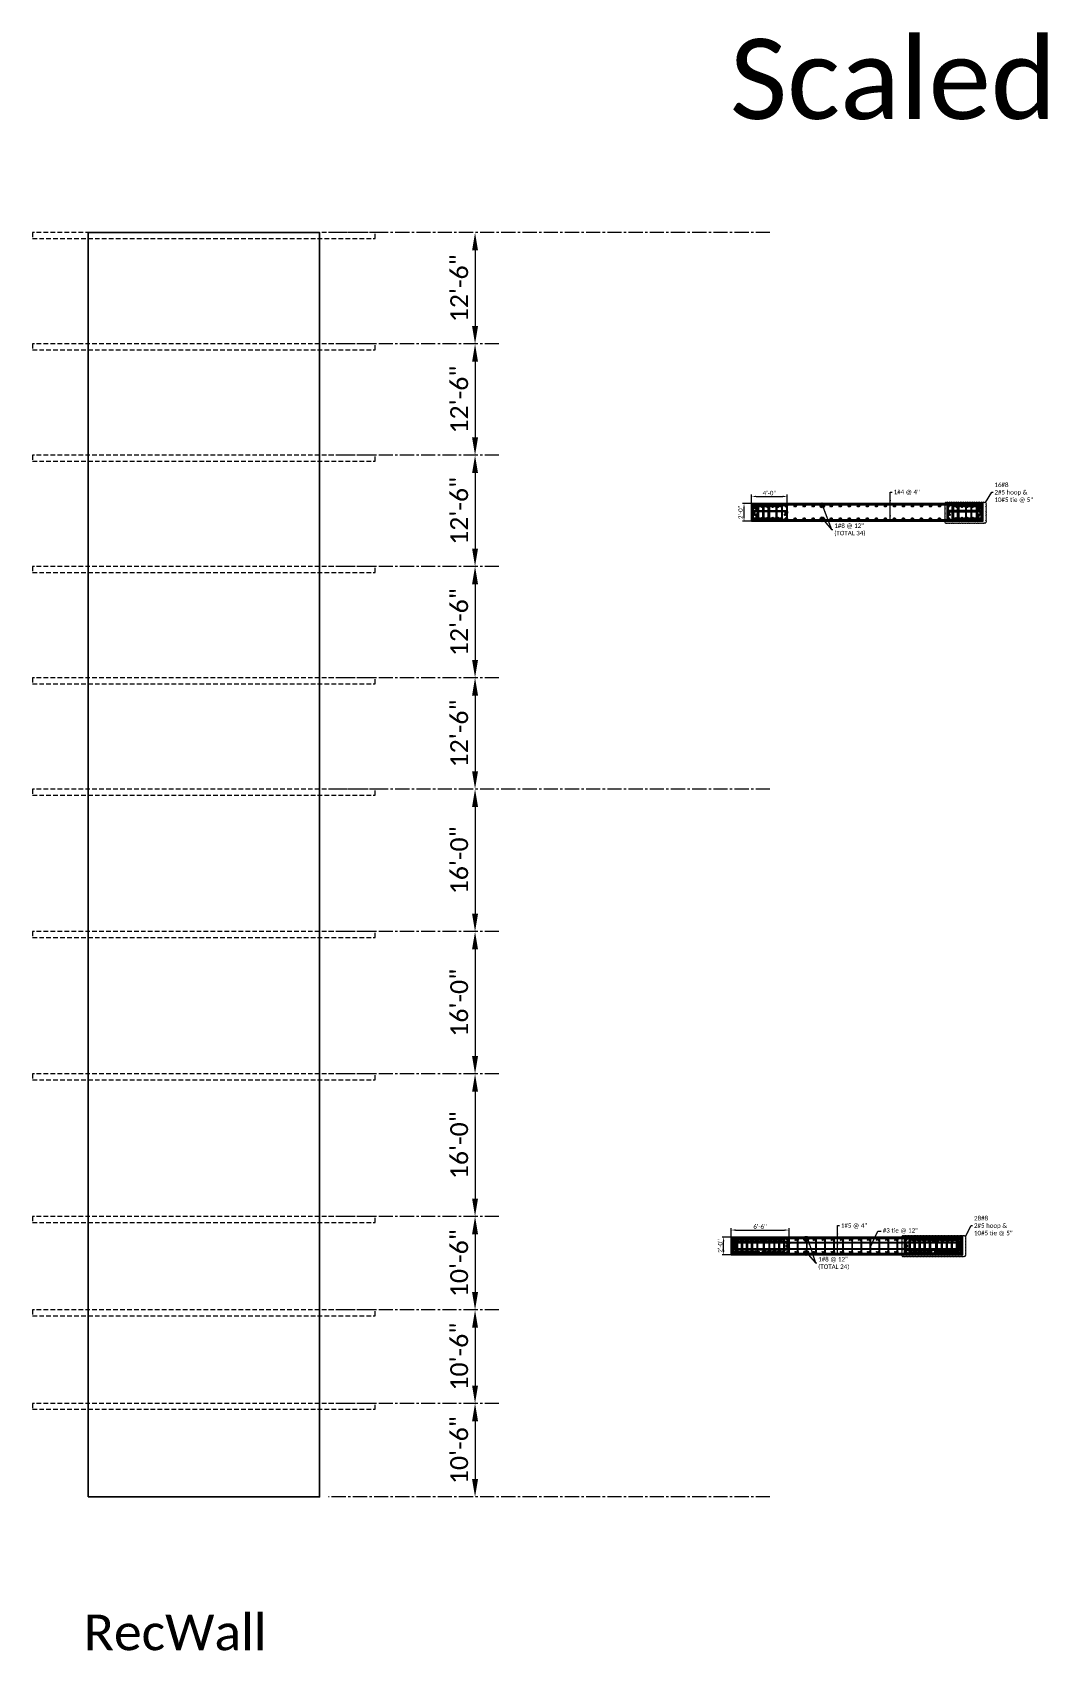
# Model space of a CAD drawing. Header units: inches. Extents: x -30573 to 11520, y -22457 to 4202.
# Drawn here: x -2805 to -1437, y -3010 to -828 of the extents above; entities that cross this region are included whole.
import ezdxf

# ---------------------------------------------------------------- set-up
doc = ezdxf.new("R2010")
doc.units = ezdxf.units.IN
doc.header["$PDMODE"] = 35
doc.linetypes.add('CENTER2', pattern=[28.575, 19.05, -3.175, 3.175, -3.175])
doc.linetypes.add('HIDDEN2', pattern=[0.1875, 0.125, -0.0625])
doc.layers.get('Defpoints').update_dxf_attribs({"lineweight": 70})
for name, color, linetype, lineweight in [('ACERO1', 6, 'Continuous', 50), ('ACERO2', 5, 'Continuous', 30), ('ACERO3', 4, 'Continuous', 25), ('CONCRETO3', 4, 'Continuous', 25), ('CONCRETO7', 8, 'Continuous', 9), ('Ejes', 8, 'CENTER2', 9), ('PROY', 8, 'HIDDEN2', 9), ('TEXTO', 1, 'Continuous', 13)]:
    doc.layers.add(name, color=color, linetype=linetype, lineweight=lineweight)
doc.styles.add('A3_32', font='calibri.ttf', dxfattribs={"height": 6})
doc.styles.add('CopyA1_16', font='calibri.ttf', dxfattribs={"height": 24})
doc.dimstyles.new('Copy-PONDERA1_16', dxfattribs={"dimscale": 0, "dimtxt": 24, "dimasz": 24, "dimexe": 1.25, "dimexo": 0.625, "dimgap": 9, "dimtad": 1, "dimdec": 1, "dimrnd": 0.5, "dimzin": 1, "dimdsep": 46, "dimlunit": 4, "dimtxsty": 'CopyA1_16', "dimcen": 0.5, "dimse1": 1, "dimse2": 1, "dimclrd": 256, "dimclrt": 256, "dimadec": 1, "dimazin": 0, "dimtfac": 1, "dimtdec": 1, "dimtmove": 0, "dimatfit": 3, "dimfxl": 1, "dimfrac": 2, "dimlwd": 13, "dimarcsym": 0})
doc.dimstyles.new('PONDERA3_32', dxfattribs={"dimscale": 0, "dimtxt": 6, "dimasz": 6, "dimexe": 1.25, "dimexo": 0.625, "dimgap": 1.5, "dimtad": 1, "dimdec": 1, "dimrnd": 0.5, "dimzin": 1, "dimdsep": 46, "dimlunit": 4, "dimtxsty": 'A3_32', "dimcen": 0.5, "dimse1": 1, "dimse2": 1, "dimclrd": 256, "dimclrt": 256, "dimadec": 1, "dimazin": 0, "dimtfac": 1, "dimtdec": 1, "dimtmove": 0, "dimatfit": 3, "dimfxl": 1, "dimfrac": 2, "dimlwd": 13, "dimarcsym": 0})

msp = doc.modelspace()

# ---------------------------------------------------------------- texts
at = {"layer": 'TEXTO', "attachment_point": 4}
for s, insert, char_height, style in [('Scaled', (-1865.188, -891.979), 108, 'CopyA1_16'), ('\\A1;16#8\\P2#5 hoop &\\P10#5 tie @ 5"', (-1508.65, -1448.933), 6, 'A3_32'), ('\\A1;1#4 @ 4"', (-1644.496, -1448.547), 6, 'A3_32'), ('\\A1;1#8 @ 12"\\P(TOTAL 34)', (-1724.449, -1499.035), 6, 'A3_32'), ('\\A1;1#5 @ 4"', (-1715.54, -2437.327), 6, 'A3_32'), ('\\A1;#3 tie @ 12"', (-1659.072, -2443.791), 6, 'A3_32'), ('\\A1;28#8\\P2#5 hoop &\\P10#5 tie @ 5"', (-1536.195, -2437.364), 6, 'A3_32'), ('\\A1;1#8 @ 12"\\P(TOTAL 24)', (-1746.178, -2487.815), 6, 'A3_32'), ('RecWall', (-2735.611, -2985.411), 48, 'CopyA1_16')]:
    msp.add_mtext(s, dxfattribs=dict(at, insert=insert, char_height=char_height, style=style))

# ---------------------------------------------------------------- blocks, each defined once
blk = doc.blocks.new('*D142')
at = {"layer": 'Defpoints', "color": 0, "transparency": 16777216}
for p in [(-2208.5, -2676.4), (-2208.5, -2802.4), (-2208.5, -2802.4)]:
    blk.add_point(p, dxfattribs=at)
at = {"layer": 'TEXTO', "lineweight": 13, "transparency": 16777216}
blk.add_line((-2208.5, -2700.4), (-2208.5, -2778.4), dxfattribs=at)
at = {"layer": 'TEXTO', "transparency": 16777216}
for points in [[(-2212.5, -2700.4), (-2204.5, -2700.4), (-2208.5, -2676.4)], [(-2212.5, -2778.4), (-2204.5, -2778.4), (-2208.5, -2802.4)]]:
    blk.add_solid(points, dxfattribs=at)
at = {"layer": 'TEXTO', "transparency": 16777216, "insert": (-2229.8, -2739.4), "char_height": 24, "attachment_point": 5, "rotation": 90, "style": 'CopyA1_16'}
blk.add_mtext('10\'-6"', dxfattribs=at)
blk = doc.blocks.new('*D143')
at = {"layer": 'Defpoints', "color": 0, "transparency": 16777216}
for p in [(-2208.5, -2550.4), (-2208.5, -2676.4), (-2208.5, -2676.4)]:
    blk.add_point(p, dxfattribs=at)
at = {"layer": 'TEXTO', "lineweight": 13, "transparency": 16777216}
blk.add_line((-2208.5, -2574.4), (-2208.5, -2652.4), dxfattribs=at)
at = {"layer": 'TEXTO', "transparency": 16777216}
for points in [[(-2212.5, -2574.4), (-2204.5, -2574.4), (-2208.5, -2550.4)], [(-2212.5, -2652.4), (-2204.5, -2652.4), (-2208.5, -2676.4)]]:
    blk.add_solid(points, dxfattribs=at)
at = {"layer": 'TEXTO', "transparency": 16777216, "insert": (-2229.8, -2613.4), "char_height": 24, "attachment_point": 5, "rotation": 90, "style": 'CopyA1_16'}
blk.add_mtext('10\'-6"', dxfattribs=at)
blk = doc.blocks.new('*D144')
at = {"layer": 'Defpoints', "color": 0, "transparency": 16777216}
for p in [(-2208.5, -2424.4), (-2208.5, -2550.4), (-2208.5, -2550.4)]:
    blk.add_point(p, dxfattribs=at)
at = {"layer": 'TEXTO', "lineweight": 13, "transparency": 16777216}
blk.add_line((-2208.5, -2448.4), (-2208.5, -2526.4), dxfattribs=at)
at = {"layer": 'TEXTO', "transparency": 16777216}
for points in [[(-2212.5, -2448.4), (-2204.5, -2448.4), (-2208.5, -2424.4)], [(-2212.5, -2526.4), (-2204.5, -2526.4), (-2208.5, -2550.4)]]:
    blk.add_solid(points, dxfattribs=at)
at = {"layer": 'TEXTO', "transparency": 16777216, "insert": (-2229.8, -2487.4), "char_height": 24, "attachment_point": 5, "rotation": 90, "style": 'CopyA1_16'}
blk.add_mtext('10\'-6"', dxfattribs=at)
blk = doc.blocks.new('*D145')
at = {"layer": 'Defpoints', "color": 0, "transparency": 16777216}
for p in [(-2208.5, -2232.4), (-2208.5, -2424.4), (-2208.5, -2424.4)]:
    blk.add_point(p, dxfattribs=at)
at = {"layer": 'TEXTO', "lineweight": 13, "transparency": 16777216}
blk.add_line((-2208.5, -2256.4), (-2208.5, -2400.4), dxfattribs=at)
at = {"layer": 'TEXTO', "transparency": 16777216}
for points in [[(-2212.5, -2256.4), (-2204.5, -2256.4), (-2208.5, -2232.4)], [(-2212.5, -2400.4), (-2204.5, -2400.4), (-2208.5, -2424.4)]]:
    blk.add_solid(points, dxfattribs=at)
at = {"layer": 'TEXTO', "transparency": 16777216, "insert": (-2229.8, -2328.4), "char_height": 24, "attachment_point": 5, "rotation": 90, "style": 'CopyA1_16'}
blk.add_mtext('16\'-0"', dxfattribs=at)
blk = doc.blocks.new('*D146')
at = {"layer": 'Defpoints', "color": 0, "transparency": 16777216}
for p in [(-2208.5, -2040.4), (-2208.5, -2232.4), (-2208.5, -2232.4)]:
    blk.add_point(p, dxfattribs=at)
at = {"layer": 'TEXTO', "lineweight": 13, "transparency": 16777216}
blk.add_line((-2208.5, -2064.4), (-2208.5, -2208.4), dxfattribs=at)
at = {"layer": 'TEXTO', "transparency": 16777216}
for points in [[(-2212.5, -2064.4), (-2204.5, -2064.4), (-2208.5, -2040.4)], [(-2212.5, -2208.4), (-2204.5, -2208.4), (-2208.5, -2232.4)]]:
    blk.add_solid(points, dxfattribs=at)
at = {"layer": 'TEXTO', "transparency": 16777216, "insert": (-2229.8, -2136.4), "char_height": 24, "attachment_point": 5, "rotation": 90, "style": 'CopyA1_16'}
blk.add_mtext('16\'-0"', dxfattribs=at)
blk = doc.blocks.new('*D147')
at = {"layer": 'Defpoints', "color": 0, "transparency": 16777216}
for p in [(-2208.5, -1848.4), (-2208.5, -2040.4), (-2208.5, -2040.4)]:
    blk.add_point(p, dxfattribs=at)
at = {"layer": 'TEXTO', "lineweight": 13, "transparency": 16777216}
blk.add_line((-2208.5, -1872.4), (-2208.5, -2016.4), dxfattribs=at)
at = {"layer": 'TEXTO', "transparency": 16777216}
for points in [[(-2212.5, -1872.4), (-2204.5, -1872.4), (-2208.5, -1848.4)], [(-2212.5, -2016.4), (-2204.5, -2016.4), (-2208.5, -2040.4)]]:
    blk.add_solid(points, dxfattribs=at)
at = {"layer": 'TEXTO', "transparency": 16777216, "insert": (-2229.8, -1944.4), "char_height": 24, "attachment_point": 5, "rotation": 90, "style": 'CopyA1_16'}
blk.add_mtext('16\'-0"', dxfattribs=at)
blk = doc.blocks.new('*D148')
at = {"layer": 'Defpoints', "color": 0, "transparency": 16777216}
for p in [(-2208.5, -1698.4), (-2208.5, -1848.4), (-2208.5, -1848.4)]:
    blk.add_point(p, dxfattribs=at)
at = {"layer": 'TEXTO', "lineweight": 13, "transparency": 16777216}
blk.add_line((-2208.5, -1722.4), (-2208.5, -1824.4), dxfattribs=at)
at = {"layer": 'TEXTO', "transparency": 16777216}
for points in [[(-2212.5, -1722.4), (-2204.5, -1722.4), (-2208.5, -1698.4)], [(-2212.5, -1824.4), (-2204.5, -1824.4), (-2208.5, -1848.4)]]:
    blk.add_solid(points, dxfattribs=at)
at = {"layer": 'TEXTO', "transparency": 16777216, "insert": (-2229.8, -1773.4), "char_height": 24, "attachment_point": 5, "rotation": 90, "style": 'CopyA1_16'}
blk.add_mtext('12\'-6"', dxfattribs=at)
blk = doc.blocks.new('*D149')
at = {"layer": 'Defpoints', "color": 0, "transparency": 16777216}
for p in [(-2208.5, -1548.4), (-2208.5, -1698.4), (-2208.5, -1698.4)]:
    blk.add_point(p, dxfattribs=at)
at = {"layer": 'TEXTO', "lineweight": 13, "transparency": 16777216}
blk.add_line((-2208.5, -1572.4), (-2208.5, -1674.4), dxfattribs=at)
at = {"layer": 'TEXTO', "transparency": 16777216}
for points in [[(-2212.5, -1572.4), (-2204.5, -1572.4), (-2208.5, -1548.4)], [(-2212.5, -1674.4), (-2204.5, -1674.4), (-2208.5, -1698.4)]]:
    blk.add_solid(points, dxfattribs=at)
at = {"layer": 'TEXTO', "transparency": 16777216, "insert": (-2229.8, -1623.4), "char_height": 24, "attachment_point": 5, "rotation": 90, "style": 'CopyA1_16'}
blk.add_mtext('12\'-6"', dxfattribs=at)
blk = doc.blocks.new('*D150')
at = {"layer": 'Defpoints', "color": 0, "transparency": 16777216}
for p in [(-2208.5, -1398.4), (-2208.5, -1548.4), (-2208.5, -1548.4)]:
    blk.add_point(p, dxfattribs=at)
at = {"layer": 'TEXTO', "lineweight": 13, "transparency": 16777216}
blk.add_line((-2208.5, -1422.4), (-2208.5, -1524.4), dxfattribs=at)
at = {"layer": 'TEXTO', "transparency": 16777216}
for points in [[(-2212.5, -1422.4), (-2204.5, -1422.4), (-2208.5, -1398.4)], [(-2212.5, -1524.4), (-2204.5, -1524.4), (-2208.5, -1548.4)]]:
    blk.add_solid(points, dxfattribs=at)
at = {"layer": 'TEXTO', "transparency": 16777216, "insert": (-2229.8, -1473.4), "char_height": 24, "attachment_point": 5, "rotation": 90, "style": 'CopyA1_16'}
blk.add_mtext('12\'-6"', dxfattribs=at)
blk = doc.blocks.new('*D151')
at = {"layer": 'Defpoints', "color": 0, "transparency": 16777216}
for p in [(-2208.5, -1248.4), (-2208.5, -1398.4), (-2208.5, -1398.4)]:
    blk.add_point(p, dxfattribs=at)
at = {"layer": 'TEXTO', "lineweight": 13, "transparency": 16777216}
blk.add_line((-2208.5, -1272.4), (-2208.5, -1374.4), dxfattribs=at)
at = {"layer": 'TEXTO', "transparency": 16777216}
for points in [[(-2212.5, -1272.4), (-2204.5, -1272.4), (-2208.5, -1248.4)], [(-2212.5, -1374.4), (-2204.5, -1374.4), (-2208.5, -1398.4)]]:
    blk.add_solid(points, dxfattribs=at)
at = {"layer": 'TEXTO', "transparency": 16777216, "insert": (-2229.8, -1323.4), "char_height": 24, "attachment_point": 5, "rotation": 90, "style": 'CopyA1_16'}
blk.add_mtext('12\'-6"', dxfattribs=at)
blk = doc.blocks.new('*D152')
at = {"layer": 'Defpoints', "color": 0, "transparency": 16777216}
for p in [(-2208.5, -1098.4), (-2208.5, -1248.4), (-2208.5, -1248.4)]:
    blk.add_point(p, dxfattribs=at)
at = {"layer": 'TEXTO', "lineweight": 13, "transparency": 16777216}
blk.add_line((-2208.5, -1122.4), (-2208.5, -1224.4), dxfattribs=at)
at = {"layer": 'TEXTO', "transparency": 16777216}
for points in [[(-2212.5, -1122.4), (-2204.5, -1122.4), (-2208.5, -1098.4)], [(-2212.5, -1224.4), (-2204.5, -1224.4), (-2208.5, -1248.4)]]:
    blk.add_solid(points, dxfattribs=at)
at = {"layer": 'TEXTO', "transparency": 16777216, "insert": (-2229.8, -1173.4), "char_height": 24, "attachment_point": 5, "rotation": 90, "style": 'CopyA1_16'}
blk.add_mtext('12\'-6"', dxfattribs=at)
blk = doc.blocks.new('#8')
at = {"layer": 'ACERO1'}
h = blk.add_hatch(dxfattribs=at)
h.set_pattern_fill('ANSI31', color=256, scale=0.05)
h.set_pattern_definition([(45, (-704.75066, 391.65375), (-0.1122532, 0.1122532), [])])
edge = h.paths.add_edge_path()
edge.add_arc((0, 0), 0.5, 0, 360)
blk.add_circle((0, 0), 0.5, dxfattribs=at)
blk = doc.blocks.new('*D181')
at = {"layer": 'Defpoints', "color": 0, "transparency": 16777216}
for p in [(-1863.5, -2442.8), (-1785.5, -2442.8), (-1785.5, -2442.8)]:
    blk.add_point(p, dxfattribs=at)
at = {"layer": 'TEXTO', "lineweight": 13, "transparency": 16777216}
blk.add_line((-1857.5, -2442.8), (-1791.5, -2442.8), dxfattribs=at)
at = {"layer": 'TEXTO', "transparency": 16777216}
for points in [[(-1857.5, -2441.8), (-1857.5, -2443.8), (-1863.5, -2442.8)], [(-1791.5, -2441.8), (-1791.5, -2443.8), (-1785.5, -2442.8)]]:
    blk.add_solid(points, dxfattribs=at)
at = {"layer": 'TEXTO', "transparency": 16777216, "insert": (-1824.5, -2438.2), "char_height": 6, "attachment_point": 5, "style": 'A3_32'}
blk.add_mtext('6\'-6"', dxfattribs=at)
blk = doc.blocks.new('*D182')
at = {"layer": 'Defpoints', "color": 0, "transparency": 16777216}
for p in [(-1873.6, -2452.2), (-1873.6, -2452.2), (-1873.6, -2476.2)]:
    blk.add_point(p, dxfattribs=at)
at = {"layer": 'TEXTO', "lineweight": 13, "transparency": 16777216}
blk.add_line((-1873.6, -2470.2), (-1873.6, -2458.2), dxfattribs=at)
at = {"layer": 'TEXTO', "transparency": 16777216}
for points in [[(-1874.6, -2458.2), (-1872.6, -2458.2), (-1873.6, -2452.2)], [(-1874.6, -2470.2), (-1872.6, -2470.2), (-1873.6, -2476.2)]]:
    blk.add_solid(points, dxfattribs=at)
at = {"layer": 'TEXTO', "transparency": 16777216, "insert": (-1878.2, -2464.2), "char_height": 6, "attachment_point": 5, "rotation": 90, "style": 'A3_32'}
blk.add_mtext('2\'-0"', dxfattribs=at)
blk = doc.blocks.new('*D1525')
at = {"layer": 'Defpoints', "color": 0, "transparency": 16777216}
for p in [(-1835.9, -1454), (-1787.9, -1454), (-1787.9, -1454)]:
    blk.add_point(p, dxfattribs=at)
at = {"layer": 'TEXTO', "lineweight": 13, "transparency": 16777216}
blk.add_line((-1829.9, -1454), (-1793.9, -1454), dxfattribs=at)
at = {"layer": 'TEXTO', "transparency": 16777216}
for points in [[(-1829.9, -1453), (-1829.9, -1455), (-1835.9, -1454)], [(-1793.9, -1453), (-1793.9, -1455), (-1787.9, -1454)]]:
    blk.add_solid(points, dxfattribs=at)
at = {"layer": 'TEXTO', "transparency": 16777216, "insert": (-1811.9, -1449.5), "char_height": 6, "attachment_point": 5, "style": 'A3_32'}
blk.add_mtext('4\'-0"', dxfattribs=at)
blk = doc.blocks.new('*D1526')
at = {"layer": 'Defpoints', "color": 0, "transparency": 16777216}
for p in [(-1846.1, -1463.4), (-1846.1, -1463.4), (-1846.1, -1487.4)]:
    blk.add_point(p, dxfattribs=at)
at = {"layer": 'TEXTO', "lineweight": 13, "transparency": 16777216}
blk.add_line((-1846.1, -1481.4), (-1846.1, -1469.4), dxfattribs=at)
at = {"layer": 'TEXTO', "transparency": 16777216}
for points in [[(-1847.1, -1469.4), (-1845.1, -1469.4), (-1846.1, -1463.4)], [(-1847.1, -1481.4), (-1845.1, -1481.4), (-1846.1, -1487.4)]]:
    blk.add_solid(points, dxfattribs=at)
at = {"layer": 'TEXTO', "transparency": 16777216, "insert": (-1850.7, -1475.4), "char_height": 6, "attachment_point": 5, "rotation": 90, "style": 'A3_32'}
blk.add_mtext('2\'-0"', dxfattribs=at)

# ---------------------------------------------------------------- dimensions: what is measured, and where the dimension line sits
at = {"layer": 'TEXTO'}
for p1, p2, dimstyle, picture, middle in [((-2208.525, -1098.441), (-2208.525, -1248.441), 'Copy-PONDERA1_16', '*D152', (-2229.82, -1173.441)), ((-2208.525, -1248.441), (-2208.525, -1398.441), 'Copy-PONDERA1_16', '*D151', (-2229.82, -1323.441)), ((-2208.525, -1398.441), (-2208.525, -1548.441), 'Copy-PONDERA1_16', '*D150', (-2229.82, -1473.441)), ((-1835.926, -1454.028), (-1787.926, -1454.028), 'PONDERA3_32', '*D1525', (-1811.926, -1449.454)), ((-1846.093, -1487.443), (-1846.093, -1463.443), 'PONDERA3_32', '*D1526', (-1850.666, -1475.443)), ((-2208.525, -1548.441), (-2208.525, -1698.441), 'Copy-PONDERA1_16', '*D149', (-2229.82, -1623.441)), ((-2208.525, -1698.441), (-2208.525, -1848.441), 'Copy-PONDERA1_16', '*D148', (-2229.82, -1773.441)), ((-2208.525, -1848.441), (-2208.525, -2040.441), 'Copy-PONDERA1_16', '*D147', (-2229.82, -1944.441)), ((-2208.525, -2040.441), (-2208.525, -2232.441), 'Copy-PONDERA1_16', '*D146', (-2229.82, -2136.441)), ((-2208.525, -2232.441), (-2208.525, -2424.441), 'Copy-PONDERA1_16', '*D145', (-2229.82, -2328.441)), ((-2208.525, -2424.441), (-2208.525, -2550.441), 'Copy-PONDERA1_16', '*D144', (-2229.82, -2487.441)), ((-1863.472, -2442.808), (-1785.472, -2442.808), 'PONDERA3_32', '*D181', (-1824.472, -2438.237)), ((-1873.638, -2476.223), (-1873.638, -2452.223), 'PONDERA3_32', '*D182', (-1878.212, -2464.223)), ((-2208.525, -2550.441), (-2208.525, -2676.441), 'Copy-PONDERA1_16', '*D143', (-2229.82, -2613.441)), ((-2208.525, -2676.441), (-2208.525, -2802.441), 'Copy-PONDERA1_16', '*D142', (-2229.82, -2739.441))]:
    dim = msp.add_aligned_dim(p1=p1, p2=p2, distance=0, dimstyle=dimstyle, override={"dimscale": 1}, dxfattribs=at)
    dim.commit()
    dim.dimension.update_dxf_attribs({"geometry": picture, "text_midpoint": middle})

# ---------------------------------------------------------------- linework, layer by layer
at = {"layer": 'ACERO2'}
for points in [[(-1834.426, -1466.818), (-1834.426, -1484.068, 0.41421356), (-1832.551, -1485.943), (-1789.801, -1485.943, 0.41421356), (-1787.926, -1484.068), (-1787.926, -1466.818, 0.41421356), (-1789.801, -1464.943), (-1832.551, -1464.943, 0.66817864), (-1833.877, -1468.144), (-1831.225, -1470.795), (-1830.784, -1470.353), (-1833.435, -1467.702, -1), (-1831.667, -1465.934), (-1829.016, -1468.586), (-1828.574, -1468.144), (-1831.15, -1465.568)], [(-1832.551, -1465.568), (-1789.801, -1465.568, -0.41421356), (-1788.551, -1466.818), (-1788.551, -1484.068, -0.41421356), (-1789.801, -1485.318), (-1832.551, -1485.318, -0.41421356), (-1833.801, -1484.068), (-1833.801, -1468.219)], [(-1525.426, -1466.818), (-1525.426, -1484.068, -0.41421356), (-1527.301, -1485.943), (-1570.051, -1485.943, -0.41421356), (-1571.926, -1484.068), (-1571.926, -1466.818, -0.41421356), (-1570.051, -1464.943), (-1527.301, -1464.943, -0.66817864), (-1525.975, -1468.144), (-1528.627, -1470.795), (-1529.069, -1470.353), (-1526.417, -1467.702, 1), (-1528.185, -1465.934), (-1530.837, -1468.586), (-1531.279, -1468.144), (-1528.703, -1465.568)], [(-1527.301, -1465.568), (-1570.051, -1465.568, 0.41421356), (-1571.301, -1466.818), (-1571.301, -1484.068, 0.41421356), (-1570.051, -1485.318), (-1527.301, -1485.318, 0.41421356), (-1526.051, -1484.068), (-1526.051, -1468.219)], [(-1861.972, -2455.598), (-1861.972, -2472.848, 0.41421356), (-1860.097, -2474.723), (-1820.897, -2474.723, 0.41421356), (-1819.022, -2472.848), (-1819.022, -2455.598, 0.41421356), (-1820.897, -2453.723), (-1860.097, -2453.723, 0.66817864), (-1861.423, -2456.924), (-1858.771, -2459.576), (-1858.329, -2459.134), (-1860.981, -2456.482, -1), (-1859.213, -2454.714), (-1856.561, -2457.366), (-1856.119, -2456.924), (-1858.695, -2454.348)], [(-1860.097, -2454.348), (-1820.897, -2454.348, -0.41421356), (-1819.647, -2455.598), (-1819.647, -2472.848, -0.41421356), (-1820.897, -2474.098), (-1860.097, -2474.098, -0.41421356), (-1861.347, -2472.848), (-1861.347, -2457)], [(-1828.422, -2455.598), (-1828.422, -2472.848, 0.41421356), (-1826.547, -2474.723), (-1787.347, -2474.723, 0.41421356), (-1785.472, -2472.848), (-1785.472, -2455.598, 0.41421356), (-1787.347, -2453.723), (-1826.547, -2453.723, 0.66817864), (-1827.872, -2456.924), (-1825.221, -2459.576), (-1824.779, -2459.134), (-1827.43, -2456.482, -1), (-1825.663, -2454.714), (-1823.011, -2457.366), (-1822.569, -2456.924), (-1825.145, -2454.348)], [(-1826.547, -2454.348), (-1787.347, -2454.348, -0.41421356), (-1786.097, -2455.598), (-1786.097, -2472.848, -0.41421356), (-1787.347, -2474.098), (-1826.547, -2474.098, -0.41421356), (-1827.797, -2472.848), (-1827.797, -2457)], [(-1586.522, -2455.598), (-1586.522, -2472.848, -0.41421356), (-1588.397, -2474.723), (-1627.597, -2474.723, -0.41421356), (-1629.472, -2472.848), (-1629.472, -2455.598, -0.41421356), (-1627.597, -2453.723), (-1588.397, -2453.723, -0.66817864), (-1587.071, -2456.924), (-1589.723, -2459.576), (-1590.165, -2459.134), (-1587.513, -2456.482, 1), (-1589.281, -2454.714), (-1591.933, -2457.366), (-1592.375, -2456.924), (-1589.799, -2454.348)], [(-1588.397, -2454.348), (-1627.597, -2454.348, 0.41421356), (-1628.847, -2455.598), (-1628.847, -2472.848, 0.41421356), (-1627.597, -2474.098), (-1588.397, -2474.098, 0.41421356), (-1587.147, -2472.848), (-1587.147, -2457)], [(-1552.972, -2455.598), (-1552.972, -2472.848, -0.41421356), (-1554.847, -2474.723), (-1594.047, -2474.723, -0.41421356), (-1595.922, -2472.848), (-1595.922, -2455.598, -0.41421356), (-1594.047, -2453.723), (-1554.847, -2453.723, -0.66817864), (-1553.521, -2456.924), (-1556.173, -2459.576), (-1556.615, -2459.134), (-1553.963, -2456.482, 1), (-1555.731, -2454.714), (-1558.382, -2457.366), (-1558.824, -2456.924), (-1556.248, -2454.348)], [(-1554.847, -2454.348), (-1594.047, -2454.348, 0.41421356), (-1595.297, -2455.598), (-1595.297, -2472.848, 0.41421356), (-1594.047, -2474.098), (-1554.847, -2474.098, 0.41421356), (-1553.597, -2472.848), (-1553.597, -2457)]]:
    msp.add_lwpolyline(points, format="xyb", dxfattribs=at)
for points in [[(-1830.784, -1478.978), (-1831.225, -1479.42), (-1833.877, -1476.769, -0.66817864), (-1832.551, -1473.568), (-1789.801, -1473.568, -0.66817864), (-1788.475, -1476.769), (-1791.127, -1479.42), (-1791.569, -1478.978), (-1788.917, -1476.327, 0.66817864), (-1789.801, -1474.193), (-1832.551, -1474.193, 0.66817864), (-1833.435, -1476.327)], [(-1822.244, -1482.3), (-1821.802, -1482.742), (-1824.454, -1485.394, -0.66817864), (-1827.655, -1484.068), (-1827.655, -1466.818, -0.66817864), (-1824.454, -1465.492), (-1821.802, -1468.144), (-1822.244, -1468.586), (-1824.896, -1465.934, 0.66817864), (-1827.03, -1466.818), (-1827.03, -1484.068, 0.66817864), (-1824.896, -1484.952)], [(-1814.943, -1482.3), (-1814.501, -1482.742), (-1817.152, -1485.394, -0.66817864), (-1820.353, -1484.068), (-1820.353, -1466.818, -0.66817864), (-1817.152, -1465.492), (-1814.501, -1468.144), (-1814.943, -1468.586), (-1817.594, -1465.934, 0.66817864), (-1819.728, -1466.818), (-1819.728, -1484.068, 0.66817864), (-1817.594, -1484.952)], [(-1807.641, -1482.3), (-1807.199, -1482.742), (-1809.85, -1485.394, -0.66817864), (-1813.051, -1484.068), (-1813.051, -1466.818, -0.66817864), (-1809.85, -1465.492), (-1807.199, -1468.144), (-1807.641, -1468.586), (-1810.292, -1465.934, 0.66817864), (-1812.426, -1466.818), (-1812.426, -1484.068, 0.66817864), (-1810.292, -1484.952)], [(-1807.41, -1482.3), (-1807.852, -1482.742), (-1805.2, -1485.394, 0.66817864), (-1802, -1484.068), (-1802, -1466.818, 0.66817864), (-1805.2, -1465.492), (-1807.852, -1468.144), (-1807.41, -1468.586), (-1804.758, -1465.934, -0.66817864), (-1802.625, -1466.818), (-1802.625, -1484.068, -0.66817864), (-1804.758, -1484.952)], [(-1800.108, -1482.3), (-1800.55, -1482.742), (-1797.899, -1485.394, 0.66817864), (-1794.698, -1484.068), (-1794.698, -1466.818, 0.66817864), (-1797.899, -1465.492), (-1800.55, -1468.144), (-1800.108, -1468.586), (-1797.457, -1465.934, -0.66817864), (-1795.323, -1466.818), (-1795.323, -1484.068, -0.66817864), (-1797.457, -1484.952)], [(-1529.069, -1478.978), (-1528.627, -1479.42), (-1525.975, -1476.769, 0.66817864), (-1527.301, -1473.568), (-1570.051, -1473.568, 0.66817864), (-1571.377, -1476.769), (-1568.725, -1479.42), (-1568.284, -1478.978), (-1570.935, -1476.327, -0.66817864), (-1570.051, -1474.193), (-1527.301, -1474.193, -0.66817864), (-1526.417, -1476.327)], [(-1559.744, -1482.3), (-1559.302, -1482.742), (-1561.954, -1485.394, -0.66817864), (-1565.155, -1484.068), (-1565.155, -1466.818, -0.66817864), (-1561.954, -1465.492), (-1559.302, -1468.144), (-1559.744, -1468.586), (-1562.396, -1465.934, 0.66817864), (-1564.53, -1466.818), (-1564.53, -1484.068, 0.66817864), (-1562.396, -1484.952)], [(-1552.443, -1482.3), (-1552.001, -1482.742), (-1554.652, -1485.394, -0.66817864), (-1557.853, -1484.068), (-1557.853, -1466.818, -0.66817864), (-1554.652, -1465.492), (-1552.001, -1468.144), (-1552.443, -1468.586), (-1555.094, -1465.934, 0.66817864), (-1557.228, -1466.818), (-1557.228, -1484.068, 0.66817864), (-1555.094, -1484.952)], [(-1552.212, -1482.3), (-1552.654, -1482.742), (-1550.002, -1485.394, 0.66817864), (-1546.801, -1484.068), (-1546.801, -1466.818, 0.66817864), (-1550.002, -1465.492), (-1552.654, -1468.144), (-1552.212, -1468.586), (-1549.56, -1465.934, -0.66817864), (-1547.426, -1466.818), (-1547.426, -1484.068, -0.66817864), (-1549.56, -1484.952)], [(-1544.91, -1482.3), (-1545.352, -1482.742), (-1542.7, -1485.394, 0.66817864), (-1539.5, -1484.068), (-1539.5, -1466.818, 0.66817864), (-1542.7, -1465.492), (-1545.352, -1468.144), (-1544.91, -1468.586), (-1542.258, -1465.934, -0.66817864), (-1540.125, -1466.818), (-1540.125, -1484.068, -0.66817864), (-1542.258, -1484.952)], [(-1537.608, -1482.3), (-1538.05, -1482.742), (-1535.399, -1485.394, 0.66817864), (-1532.198, -1484.068), (-1532.198, -1466.818, 0.66817864), (-1535.399, -1465.492), (-1538.05, -1468.144), (-1537.608, -1468.586), (-1534.957, -1465.934, -0.66817864), (-1532.823, -1466.818), (-1532.823, -1484.068, -0.66817864), (-1534.957, -1484.952)], [(-1789.115, -2464.374), (-1788.673, -2464.816), (-1786.021, -2462.164, 0.66817864), (-1787.347, -2458.963), (-1860.097, -2458.963, 0.66817864), (-1861.423, -2462.164), (-1858.771, -2464.816), (-1858.329, -2464.374), (-1860.981, -2461.722, -0.66817864), (-1860.097, -2459.588), (-1787.347, -2459.588, -0.66817864), (-1786.463, -2461.722)], [(-1789.115, -2464.073), (-1788.673, -2463.631), (-1786.021, -2466.283, -0.66817864), (-1787.347, -2469.483), (-1860.097, -2469.483, -0.66817864), (-1861.423, -2466.283), (-1858.771, -2463.631), (-1858.329, -2464.073), (-1860.981, -2466.725, 0.66817864), (-1860.097, -2468.858), (-1787.347, -2468.858, 0.66817864), (-1786.463, -2466.725)], [(-1850.382, -2471.081), (-1849.94, -2471.522), (-1852.591, -2474.174, -0.66817864), (-1855.792, -2472.848), (-1855.792, -2455.598, -0.66817864), (-1852.591, -2454.272), (-1849.94, -2456.924), (-1850.382, -2457.366), (-1853.033, -2454.714, 0.66817864), (-1855.167, -2455.598), (-1855.167, -2472.848, 0.66817864), (-1853.033, -2473.732)], [(-1843.672, -2471.081), (-1843.23, -2471.522), (-1845.881, -2474.174, -0.66817864), (-1849.082, -2472.848), (-1849.082, -2455.598, -0.66817864), (-1845.881, -2454.272), (-1843.23, -2456.924), (-1843.672, -2457.366), (-1846.323, -2454.714, 0.66817864), (-1848.457, -2455.598), (-1848.457, -2472.848, 0.66817864), (-1846.323, -2473.732)], [(-1836.961, -2471.081), (-1836.52, -2471.522), (-1839.171, -2474.174, -0.66817864), (-1842.372, -2472.848), (-1842.372, -2455.598, -0.66817864), (-1839.171, -2454.272), (-1836.52, -2456.924), (-1836.961, -2457.366), (-1839.613, -2454.714, 0.66817864), (-1841.747, -2455.598), (-1841.747, -2472.848, 0.66817864), (-1839.613, -2473.732)], [(-1830.251, -2471.081), (-1829.809, -2471.522), (-1832.461, -2474.174, -0.66817864), (-1835.662, -2472.848), (-1835.662, -2455.598, -0.66817864), (-1832.461, -2454.272), (-1829.809, -2456.924), (-1830.251, -2457.366), (-1832.903, -2454.714, 0.66817864), (-1835.037, -2455.598), (-1835.037, -2472.848, 0.66817864), (-1832.903, -2473.732)], [(-1817.192, -2471.081), (-1817.634, -2471.522), (-1814.983, -2474.174, 0.66817864), (-1811.782, -2472.848), (-1811.782, -2455.598, 0.66817864), (-1814.983, -2454.272), (-1817.634, -2456.924), (-1817.192, -2457.366), (-1814.541, -2454.714, -0.66817864), (-1812.407, -2455.598), (-1812.407, -2472.848, -0.66817864), (-1814.541, -2473.732)], [(-1810.482, -2471.081), (-1810.924, -2471.522), (-1808.273, -2474.174, 0.66817864), (-1805.072, -2472.848), (-1805.072, -2455.598, 0.66817864), (-1808.273, -2454.272), (-1810.924, -2456.924), (-1810.482, -2457.366), (-1807.831, -2454.714, -0.66817864), (-1805.697, -2455.598), (-1805.697, -2472.848, -0.66817864), (-1807.831, -2473.732)], [(-1803.772, -2471.081), (-1804.214, -2471.522), (-1801.562, -2474.174, 0.66817864), (-1798.362, -2472.848), (-1798.362, -2455.598, 0.66817864), (-1801.562, -2454.272), (-1804.214, -2456.924), (-1803.772, -2457.366), (-1801.121, -2454.714, -0.66817864), (-1798.987, -2455.598), (-1798.987, -2472.848, -0.66817864), (-1801.121, -2473.732)], [(-1797.062, -2471.081), (-1797.504, -2471.522), (-1794.852, -2474.174, 0.66817864), (-1791.652, -2472.848), (-1791.652, -2455.598, 0.66817864), (-1794.852, -2454.272), (-1797.504, -2456.924), (-1797.062, -2457.366), (-1794.41, -2454.714, -0.66817864), (-1792.277, -2455.598), (-1792.277, -2472.848, -0.66817864), (-1794.41, -2473.732)], [(-1625.829, -2464.374), (-1626.271, -2464.816), (-1628.923, -2462.164, -0.66817864), (-1627.597, -2458.963), (-1554.847, -2458.963, -0.66817864), (-1553.521, -2462.164), (-1556.173, -2464.816), (-1556.615, -2464.374), (-1553.963, -2461.722, 0.66817864), (-1554.847, -2459.588), (-1627.597, -2459.588, 0.66817864), (-1628.481, -2461.722)], [(-1625.829, -2464.073), (-1626.271, -2463.631), (-1628.923, -2466.283, 0.66817864), (-1627.597, -2469.483), (-1554.847, -2469.483, 0.66817864), (-1553.521, -2466.283), (-1556.173, -2463.631), (-1556.615, -2464.073), (-1553.963, -2466.725, -0.66817864), (-1554.847, -2468.858), (-1627.597, -2468.858, -0.66817864), (-1628.481, -2466.725)], [(-1617.882, -2471.081), (-1617.44, -2471.522), (-1620.091, -2474.174, -0.66817864), (-1623.292, -2472.848), (-1623.292, -2455.598, -0.66817864), (-1620.091, -2454.272), (-1617.44, -2456.924), (-1617.882, -2457.366), (-1620.533, -2454.714, 0.66817864), (-1622.667, -2455.598), (-1622.667, -2472.848, 0.66817864), (-1620.533, -2473.732)], [(-1611.172, -2471.081), (-1610.73, -2471.522), (-1613.381, -2474.174, -0.66817864), (-1616.582, -2472.848), (-1616.582, -2455.598, -0.66817864), (-1613.381, -2454.272), (-1610.73, -2456.924), (-1611.172, -2457.366), (-1613.823, -2454.714, 0.66817864), (-1615.957, -2455.598), (-1615.957, -2472.848, 0.66817864), (-1613.823, -2473.732)], [(-1604.461, -2471.081), (-1604.02, -2471.522), (-1606.671, -2474.174, -0.66817864), (-1609.872, -2472.848), (-1609.872, -2455.598, -0.66817864), (-1606.671, -2454.272), (-1604.02, -2456.924), (-1604.461, -2457.366), (-1607.113, -2454.714, 0.66817864), (-1609.247, -2455.598), (-1609.247, -2472.848, 0.66817864), (-1607.113, -2473.732)], [(-1597.751, -2471.081), (-1597.309, -2471.522), (-1599.961, -2474.174, -0.66817864), (-1603.162, -2472.848), (-1603.162, -2455.598, -0.66817864), (-1599.961, -2454.272), (-1597.309, -2456.924), (-1597.751, -2457.366), (-1600.403, -2454.714, 0.66817864), (-1602.537, -2455.598), (-1602.537, -2472.848, 0.66817864), (-1600.403, -2473.732)], [(-1584.692, -2471.081), (-1585.134, -2471.522), (-1582.483, -2474.174, 0.66817864), (-1579.282, -2472.848), (-1579.282, -2455.598, 0.66817864), (-1582.483, -2454.272), (-1585.134, -2456.924), (-1584.692, -2457.366), (-1582.041, -2454.714, -0.66817864), (-1579.907, -2455.598), (-1579.907, -2472.848, -0.66817864), (-1582.041, -2473.732)], [(-1577.982, -2471.081), (-1578.424, -2471.522), (-1575.773, -2474.174, 0.66817864), (-1572.572, -2472.848), (-1572.572, -2455.598, 0.66817864), (-1575.773, -2454.272), (-1578.424, -2456.924), (-1577.982, -2457.366), (-1575.331, -2454.714, -0.66817864), (-1573.197, -2455.598), (-1573.197, -2472.848, -0.66817864), (-1575.331, -2473.732)], [(-1571.272, -2471.081), (-1571.714, -2471.522), (-1569.062, -2474.174, 0.66817864), (-1565.862, -2472.848), (-1565.862, -2455.598, 0.66817864), (-1569.062, -2454.272), (-1571.714, -2456.924), (-1571.272, -2457.366), (-1568.621, -2454.714, -0.66817864), (-1566.487, -2455.598), (-1566.487, -2472.848, -0.66817864), (-1568.621, -2473.732)], [(-1564.562, -2471.081), (-1565.004, -2471.522), (-1562.352, -2474.174, 0.66817864), (-1559.152, -2472.848), (-1559.152, -2455.598, 0.66817864), (-1562.352, -2454.272), (-1565.004, -2456.924), (-1564.562, -2457.366), (-1561.91, -2454.714, -0.66817864), (-1559.777, -2455.598), (-1559.777, -2472.848, -0.66817864), (-1561.91, -2473.732)]]:
    msp.add_lwpolyline(points, format="xyb", close=True, dxfattribs=at)
at = {"layer": 'ACERO3'}
for points in [[(-1829.926, -1472.943), (-1829.926, -1466.943, -0.41421356), (-1827.926, -1464.943), (-1531.926, -1464.943, -0.41421356), (-1529.926, -1466.943), (-1529.926, -1472.943), (-1530.426, -1472.943), (-1530.426, -1466.943, 0.41421356), (-1531.926, -1465.443), (-1827.926, -1465.443, 0.41421356), (-1829.426, -1466.943), (-1829.426, -1472.943)], [(-1829.926, -1477.943), (-1829.926, -1483.943, 0.41421356), (-1827.926, -1485.943), (-1531.926, -1485.943, 0.41421356), (-1529.926, -1483.943), (-1529.926, -1477.943), (-1530.426, -1477.943), (-1530.426, -1483.943, -0.41421356), (-1531.926, -1485.443), (-1827.926, -1485.443, -0.41421356), (-1829.426, -1483.943), (-1829.426, -1477.943)], [(-1857.472, -2461.723), (-1857.472, -2455.723, -0.41421356), (-1855.472, -2453.723), (-1559.472, -2453.723, -0.41421356), (-1557.472, -2455.723), (-1557.472, -2461.723), (-1557.972, -2461.723), (-1557.972, -2455.723, 0.41421356), (-1559.472, -2454.223), (-1855.472, -2454.223, 0.41421356), (-1856.972, -2455.723), (-1856.972, -2461.723)], [(-1857.472, -2467.723), (-1857.472, -2461.723, -0.41421356), (-1855.472, -2459.723), (-1559.472, -2459.723, -0.41421356), (-1557.472, -2461.723), (-1557.472, -2467.723), (-1557.972, -2467.723), (-1557.972, -2461.723, 0.41421356), (-1559.472, -2460.223), (-1855.472, -2460.223, 0.41421356), (-1856.972, -2461.723), (-1856.972, -2467.723)], [(-1857.472, -2460.723), (-1857.472, -2466.723, 0.41421356), (-1855.472, -2468.723), (-1559.472, -2468.723, 0.41421356), (-1557.472, -2466.723), (-1557.472, -2460.723), (-1557.972, -2460.723), (-1557.972, -2466.723, -0.41421356), (-1559.472, -2468.223), (-1855.472, -2468.223, -0.41421356), (-1856.972, -2466.723), (-1856.972, -2460.723)], [(-1773.86, -2473.473, -0.66817864), (-1775.14, -2474.004), (-1777.261, -2471.882), (-1777.526, -2472.147), (-1775.405, -2474.269, 0.66817864), (-1773.485, -2473.473), (-1773.485, -2454.973, 0.66817864), (-1775.405, -2454.178), (-1777.526, -2456.299), (-1777.261, -2456.564), (-1775.14, -2454.443, -0.66817864), (-1773.86, -2454.973)], [(-1761.653, -2473.473, -0.66817864), (-1762.933, -2474.004), (-1765.054, -2471.882), (-1765.32, -2472.147), (-1763.198, -2474.269, 0.66817864), (-1761.278, -2473.473), (-1761.278, -2454.973, 0.66817864), (-1763.198, -2454.178), (-1765.32, -2456.299), (-1765.054, -2456.564), (-1762.933, -2454.443, -0.66817864), (-1761.653, -2454.973)], [(-1749.446, -2473.473, -0.66817864), (-1750.726, -2474.004), (-1752.848, -2471.882), (-1753.113, -2472.147), (-1750.991, -2474.269, 0.66817864), (-1749.071, -2473.473), (-1749.071, -2454.973, 0.66817864), (-1750.991, -2454.178), (-1753.113, -2456.299), (-1752.848, -2456.564), (-1750.726, -2454.443, -0.66817864), (-1749.446, -2454.973)], [(-1737.239, -2473.473, -0.66817864), (-1738.519, -2474.004), (-1740.641, -2471.882), (-1740.906, -2472.147), (-1738.785, -2474.269, 0.66817864), (-1736.864, -2473.473), (-1736.864, -2454.973, 0.66817864), (-1738.785, -2454.178), (-1740.906, -2456.299), (-1740.641, -2456.564), (-1738.519, -2454.443, -0.66817864), (-1737.239, -2454.973)], [(-1725.032, -2473.473, -0.66817864), (-1726.312, -2474.004), (-1728.434, -2471.882), (-1728.699, -2472.147), (-1726.578, -2474.269, 0.66817864), (-1724.657, -2473.473), (-1724.657, -2454.973, 0.66817864), (-1726.578, -2454.178), (-1728.699, -2456.299), (-1728.434, -2456.564), (-1726.312, -2454.443, -0.66817864), (-1725.032, -2454.973)], [(-1712.825, -2473.473, -0.66817864), (-1714.106, -2474.004), (-1716.227, -2471.882), (-1716.492, -2472.147), (-1714.371, -2474.269, 0.66817864), (-1712.45, -2473.473), (-1712.45, -2454.973, 0.66817864), (-1714.371, -2454.178), (-1716.492, -2456.299), (-1716.227, -2456.564), (-1714.106, -2454.443, -0.66817864), (-1712.825, -2454.973)], [(-1700.618, -2473.473, -0.66817864), (-1701.899, -2474.004), (-1704.02, -2471.882), (-1704.285, -2472.147), (-1702.164, -2474.269, 0.66817864), (-1700.243, -2473.473), (-1700.243, -2454.973, 0.66817864), (-1702.164, -2454.178), (-1704.285, -2456.299), (-1704.02, -2456.564), (-1701.899, -2454.443, -0.66817864), (-1700.618, -2454.973)], [(-1688.412, -2473.473, -0.66817864), (-1689.692, -2474.004), (-1691.813, -2471.882), (-1692.078, -2472.147), (-1689.957, -2474.269, 0.66817864), (-1688.037, -2473.473), (-1688.037, -2454.973, 0.66817864), (-1689.957, -2454.178), (-1692.078, -2456.299), (-1691.813, -2456.564), (-1689.692, -2454.443, -0.66817864), (-1688.412, -2454.973)], [(-1676.205, -2473.473, -0.66817864), (-1677.485, -2474.004), (-1679.606, -2471.882), (-1679.871, -2472.147), (-1677.75, -2474.269, 0.66817864), (-1675.83, -2473.473), (-1675.83, -2454.973, 0.66817864), (-1677.75, -2454.178), (-1679.871, -2456.299), (-1679.606, -2456.564), (-1677.485, -2454.443, -0.66817864), (-1676.205, -2454.973)], [(-1663.998, -2473.473, -0.66817864), (-1665.278, -2474.004), (-1667.399, -2471.882), (-1667.665, -2472.147), (-1665.543, -2474.269, 0.66817864), (-1663.623, -2473.473), (-1663.623, -2454.973, 0.66817864), (-1665.543, -2454.178), (-1667.665, -2456.299), (-1667.399, -2456.564), (-1665.278, -2454.443, -0.66817864), (-1663.998, -2454.973)], [(-1651.791, -2473.473, -0.66817864), (-1653.071, -2474.004), (-1655.193, -2471.882), (-1655.458, -2472.147), (-1653.336, -2474.269, 0.66817864), (-1651.416, -2473.473), (-1651.416, -2454.973, 0.66817864), (-1653.336, -2454.178), (-1655.458, -2456.299), (-1655.193, -2456.564), (-1653.071, -2454.443, -0.66817864), (-1651.791, -2454.973)], [(-1639.584, -2473.473, -0.66817864), (-1640.864, -2474.004), (-1642.986, -2471.882), (-1643.251, -2472.147), (-1641.13, -2474.269, 0.66817864), (-1639.209, -2473.473), (-1639.209, -2454.973, 0.66817864), (-1641.13, -2454.178), (-1643.251, -2456.299), (-1642.986, -2456.564), (-1640.864, -2454.443, -0.66817864), (-1639.584, -2454.973)], [(-1857.472, -2466.723), (-1857.472, -2472.723, 0.41421356), (-1855.472, -2474.723), (-1559.472, -2474.723, 0.41421356), (-1557.472, -2472.723), (-1557.472, -2466.723), (-1557.972, -2466.723), (-1557.972, -2472.723, -0.41421356), (-1559.472, -2474.223), (-1855.472, -2474.223, -0.41421356), (-1856.972, -2472.723), (-1856.972, -2466.723)]]:
    msp.add_lwpolyline(points, format="xyb", close=True, dxfattribs=at)
at = {"layer": 'CONCRETO3'}
msp.add_lwpolyline([(-2729.937, -2802.441), (-2417.937, -2802.441), (-2417.937, -1098.441), (-2729.937, -1098.441)], close=True, dxfattribs=at)
at = {"layer": 'CONCRETO7'}
for points in [[(-1835.926, -1487.443), (-1523.926, -1487.443), (-1523.926, -1463.443), (-1835.926, -1463.443)], [(-1787.926, -1487.443), (-1835.926, -1487.443), (-1835.926, -1463.443), (-1787.926, -1463.443)], [(-1571.926, -1487.443), (-1523.926, -1487.443), (-1523.926, -1463.443), (-1571.926, -1463.443)], [(-1863.472, -2476.223), (-1551.472, -2476.223), (-1551.472, -2452.223), (-1863.472, -2452.223)], [(-1785.472, -2476.223), (-1863.472, -2476.223), (-1863.472, -2452.223), (-1785.472, -2452.223)], [(-1785.472, -2476.223), (-1863.472, -2476.223), (-1863.472, -2452.223), (-1785.472, -2452.223)], [(-1629.472, -2476.223), (-1551.472, -2476.223), (-1551.472, -2452.223), (-1629.472, -2452.223)]]:
    msp.add_lwpolyline(points, close=True, dxfattribs=at)
at = {"layer": 'Ejes'}
for p, q in [((-1811.154, -1098.441), (-2405.937, -1098.441)), ((-2176.302, -1248.441), (-2405.937, -1248.441)), ((-2176.302, -1398.441), (-2405.937, -1398.441)), ((-1835.926, -1463.443), (-1835.926, -1451.269)), ((-1787.926, -1463.443), (-1787.926, -1451.269)), ((-1835.926, -1463.443), (-1848.1, -1463.443)), ((-1835.926, -1487.443), (-1848.1, -1487.443)), ((-2176.302, -1548.441), (-2405.937, -1548.441)), ((-2176.302, -1698.441), (-2405.937, -1698.441)), ((-1811.154, -1848.441), (-2405.937, -1848.441)), ((-2176.302, -2040.441), (-2405.937, -2040.441)), ((-2176.302, -2232.441), (-2405.937, -2232.441)), ((-2176.302, -2424.441), (-2405.937, -2424.441)), ((-1863.472, -2452.223), (-1863.472, -2440.049)), ((-1785.472, -2452.223), (-1785.472, -2440.049)), ((-1863.472, -2452.223), (-1875.646, -2452.223)), ((-1863.472, -2476.223), (-1875.646, -2476.223)), ((-2176.302, -2550.441), (-2405.937, -2550.441)), ((-2176.302, -2676.441), (-2405.937, -2676.441)), ((-1811.154, -2802.441), (-2405.937, -2802.441))]:
    msp.add_line(p, q, dxfattribs=at)
at = {"layer": 'PROY', "ltscale": 50}
for points in [[(-2804.942, -1106.441), (-2342.932, -1106.441), (-2342.932, -1098.441), (-2804.942, -1098.441)], [(-2804.942, -1256.441), (-2342.932, -1256.441), (-2342.932, -1248.441), (-2804.942, -1248.441)], [(-2804.942, -1406.441), (-2342.932, -1406.441), (-2342.932, -1398.441), (-2804.942, -1398.441)], [(-2804.942, -1556.441), (-2342.932, -1556.441), (-2342.932, -1548.441), (-2804.942, -1548.441)], [(-2804.942, -1706.441), (-2342.932, -1706.441), (-2342.932, -1698.441), (-2804.942, -1698.441)], [(-2804.942, -1856.441), (-2342.932, -1856.441), (-2342.932, -1848.441), (-2804.942, -1848.441)], [(-2804.942, -2048.441), (-2342.932, -2048.441), (-2342.932, -2040.441), (-2804.942, -2040.441)], [(-2804.942, -2240.441), (-2342.932, -2240.441), (-2342.932, -2232.441), (-2804.942, -2232.441)], [(-2804.942, -2432.441), (-2342.932, -2432.441), (-2342.932, -2424.441), (-2804.942, -2424.441)], [(-2804.942, -2558.441), (-2342.932, -2558.441), (-2342.932, -2550.441), (-2804.942, -2550.441)], [(-2804.942, -2684.441), (-2342.932, -2684.441), (-2342.932, -2676.441), (-2804.942, -2676.441)]]:
    msp.add_lwpolyline(points, close=True, dxfattribs=at)
at = {"layer": 'TEXTO'}
for points in [[(-1574.876, -1489.457, 0.52056705), (-1572.475, -1489.457, 0.52056705), (-1570.075, -1489.457, 0.52056705), (-1567.674, -1489.457, 0.52056705), (-1565.274, -1489.457, 0.52056705), (-1562.873, -1489.457, 0.52056705), (-1560.472, -1489.457, 0.52056705), (-1558.072, -1489.457, 0.52056705), (-1555.671, -1489.457, 0.52056705), (-1553.27, -1489.457, 0.52056705), (-1550.87, -1489.457, 0.52056705), (-1548.469, -1489.457, 0.52056705), (-1546.069, -1489.457, 0.52056705), (-1543.668, -1489.457, 0.52056705), (-1541.267, -1489.457, 0.52056705), (-1538.867, -1489.457, 0.52056705), (-1536.466, -1489.457, 0.52056705), (-1534.065, -1489.457, 0.52056705), (-1531.665, -1489.457, 0.52056705), (-1529.264, -1489.457, 0.52056705), (-1526.864, -1489.457, 0.52056705), (-1524.463, -1489.457, 0.52056705), (-1522.062, -1489.457, 0.52056705), (-1520.13, -1488.989, 0.52056705), (-1520.13, -1486.589, 0.52056705), (-1520.13, -1484.188, 0.52056705), (-1520.13, -1481.787, 0.52056705), (-1520.13, -1479.387, 0.52056705), (-1520.13, -1476.986, 0.52056705), (-1520.13, -1474.585, 0.52056705), (-1520.13, -1472.185, 0.52056705), (-1520.13, -1469.784, 0.52056705), (-1520.13, -1467.384, 0.52056705), (-1520.13, -1464.983, 0.52056705), (-1520.13, -1462.582, 0.52056705), (-1522.409, -1462.461, 0.52056705), (-1524.809, -1462.461, 0.52056705), (-1527.21, -1462.461, 0.52056705), (-1529.61, -1462.461, 0.52056705), (-1532.011, -1462.461, 0.52056705), (-1534.412, -1462.461, 0.52056705), (-1536.812, -1462.461, 0.52056705), (-1539.213, -1462.461, 0.52056705), (-1541.614, -1462.461, 0.52056705), (-1544.014, -1462.461, 0.52056705), (-1546.415, -1462.461, 0.52056705), (-1548.815, -1462.461, 0.52056705), (-1551.216, -1462.461, 0.52056705), (-1553.617, -1462.461, 0.52056705), (-1556.017, -1462.461, 0.52056705), (-1558.418, -1462.461, 0.52056705), (-1560.819, -1462.461, 0.52056705), (-1563.219, -1462.461, 0.52056705), (-1565.62, -1462.461, 0.52056705), (-1568.02, -1462.461, 0.52056705), (-1570.421, -1462.461, 0.52056705), (-1572.822, -1462.461, 0.52056705), (-1574.876, -1462.807, 0.52056705), (-1574.876, -1465.208, 0.52056705), (-1574.876, -1467.608, 0.52056705), (-1574.876, -1470.009, 0.52056705), (-1574.876, -1472.409, 0.52056705), (-1574.876, -1474.81, 0.52056705), (-1574.876, -1477.211, 0.52056705), (-1574.876, -1479.611, 0.52056705), (-1574.876, -1482.012, 0.52056705), (-1574.876, -1484.413, 0.52056705), (-1574.876, -1486.813, 0.52056705)], [(-1633.053, -2477.888, 0.52056705), (-1631.053, -2477.888, 0.52056705), (-1629.053, -2477.888, 0.52056705), (-1627.053, -2477.888, 0.52056705), (-1625.053, -2477.888, 0.52056705), (-1623.053, -2477.888, 0.52056705), (-1621.053, -2477.888, 0.52056705), (-1619.053, -2477.888, 0.52056705), (-1617.053, -2477.888, 0.52056705), (-1615.053, -2477.888, 0.52056705), (-1613.053, -2477.888, 0.52056705), (-1611.053, -2477.888, 0.52056705), (-1609.053, -2477.888, 0.52056705), (-1607.053, -2477.888, 0.52056705), (-1605.053, -2477.888, 0.52056705), (-1603.053, -2477.888, 0.52056705), (-1601.053, -2477.888, 0.52056705), (-1599.053, -2477.888, 0.52056705), (-1597.053, -2477.888, 0.52056705), (-1595.053, -2477.888, 0.52056705), (-1593.053, -2477.888, 0.52056705), (-1591.053, -2477.888, 0.52056705), (-1589.053, -2477.888, 0.52056705), (-1587.053, -2477.888, 0.52056705), (-1585.053, -2477.888, 0.52056705), (-1583.053, -2477.888, 0.52056705), (-1581.053, -2477.888, 0.52056705), (-1579.053, -2477.888, 0.52056705), (-1577.053, -2477.888, 0.52056705), (-1575.053, -2477.888, 0.52056705), (-1573.053, -2477.888, 0.52056705), (-1571.053, -2477.888, 0.52056705), (-1569.053, -2477.888, 0.52056705), (-1567.053, -2477.888, 0.52056705), (-1565.053, -2477.888, 0.52056705), (-1563.053, -2477.888, 0.52056705), (-1561.053, -2477.888, 0.52056705), (-1559.053, -2477.888, 0.52056705), (-1557.053, -2477.888, 0.52056705), (-1555.053, -2477.888, 0.52056705), (-1553.053, -2477.888, 0.52056705), (-1551.053, -2477.888, 0.52056705), (-1549.053, -2477.888, 0.52056705), (-1547.675, -2477.266, 0.52056705), (-1547.675, -2475.266, 0.52056705), (-1547.675, -2473.266, 0.52056705), (-1547.675, -2471.266, 0.52056705), (-1547.675, -2469.266, 0.52056705), (-1547.675, -2467.266, 0.52056705), (-1547.675, -2465.266, 0.52056705), (-1547.675, -2463.266, 0.52056705), (-1547.675, -2461.266, 0.52056705), (-1547.675, -2459.266, 0.52056705), (-1547.675, -2457.266, 0.52056705), (-1547.675, -2455.266, 0.52056705), (-1547.675, -2453.266, 0.52056705), (-1547.675, -2451.266, 0.52056705), (-1549.3, -2450.891, 0.52056705), (-1551.3, -2450.891, 0.52056705), (-1553.3, -2450.891, 0.52056705), (-1555.3, -2450.891, 0.52056705), (-1557.3, -2450.891, 0.52056705), (-1559.3, -2450.891, 0.52056705), (-1561.3, -2450.891, 0.52056705), (-1563.3, -2450.891, 0.52056705), (-1565.3, -2450.891, 0.52056705), (-1567.3, -2450.891, 0.52056705), (-1569.3, -2450.891, 0.52056705), (-1571.3, -2450.891, 0.52056705), (-1573.3, -2450.891, 0.52056705), (-1575.3, -2450.891, 0.52056705), (-1577.3, -2450.891, 0.52056705), (-1579.3, -2450.891, 0.52056705), (-1581.3, -2450.891, 0.52056705), (-1583.3, -2450.891, 0.52056705), (-1585.3, -2450.891, 0.52056705), (-1587.3, -2450.891, 0.52056705), (-1589.3, -2450.891, 0.52056705), (-1591.3, -2450.891, 0.52056705), (-1593.3, -2450.891, 0.52056705), (-1595.3, -2450.891, 0.52056705), (-1597.3, -2450.891, 0.52056705), (-1599.3, -2450.891, 0.52056705), (-1601.3, -2450.891, 0.52056705), (-1603.3, -2450.891, 0.52056705), (-1605.3, -2450.891, 0.52056705), (-1607.3, -2450.891, 0.52056705), (-1609.3, -2450.891, 0.52056705), (-1611.3, -2450.891, 0.52056705), (-1613.3, -2450.891, 0.52056705), (-1615.3, -2450.891, 0.52056705), (-1617.3, -2450.891, 0.52056705), (-1619.3, -2450.891, 0.52056705), (-1621.3, -2450.891, 0.52056705), (-1623.3, -2450.891, 0.52056705), (-1625.3, -2450.891, 0.52056705), (-1627.3, -2450.891, 0.52056705), (-1629.3, -2450.891, 0.52056705), (-1631.3, -2450.891, 0.52056705), (-1633.053, -2451.138, 0.52056705), (-1633.053, -2453.138, 0.52056705), (-1633.053, -2455.138, 0.52056705), (-1633.053, -2457.138, 0.52056705), (-1633.053, -2459.138, 0.52056705), (-1633.053, -2461.138, 0.52056705), (-1633.053, -2463.138, 0.52056705), (-1633.053, -2465.138, 0.52056705), (-1633.053, -2467.138, 0.52056705), (-1633.053, -2469.138, 0.52056705), (-1633.053, -2471.138, 0.52056705), (-1633.053, -2473.138, 0.52056705), (-1633.053, -2475.138, 0.52056705)]]:
    msp.add_lwpolyline(points, format="xyb", close=True, dxfattribs=at)
for centre in [(-1740.673, -1465.943), (-1740.673, -1484.943), (-1762.403, -2454.723), (-1762.403, -2473.723)]:
    msp.add_circle(centre, 3.289, dxfattribs=at)

# ---------------------------------------------------------------- block references
at = {"layer": 'CONCRETO7', "rotation": 180}
for p in [(-1833.301, -1475.443), (-1570.801, -1475.443), (-1833.082, -1484.598), (-1777.122, -1484.943), (-1764.972, -1484.943), (-1752.823, -1484.943), (-1740.673, -1484.943), (-1728.524, -1484.943), (-1716.375, -1484.943), (-1704.225, -1484.943), (-1692.076, -1484.943), (-1679.926, -1484.943), (-1667.777, -1484.943), (-1655.627, -1484.943), (-1643.478, -1484.943), (-1631.329, -1484.943), (-1619.179, -1484.943), (-1607.03, -1484.943), (-1594.88, -1484.943), (-1582.731, -1484.943), (-1570.582, -1484.598), (-1563.28, -1484.818), (-1555.978, -1484.818), (-1548.676, -1484.818), (-1541.375, -1484.818), (-1534.073, -1484.818), (-1860.847, -2460.838), (-1628.347, -2460.838), (-1860.847, -2467.608), (-1860.627, -2473.379), (-1628.347, -2467.608), (-1628.127, -2473.379), (-1621.417, -2473.598), (-1614.707, -2473.598), (-1607.997, -2473.598), (-1601.287, -2473.598), (-1594.577, -2473.379), (-1587.867, -2473.379), (-1581.157, -2473.598), (-1574.447, -2473.598), (-1567.737, -2473.598), (-1561.027, -2473.598)]:
    msp.add_blockref('#8', p, dxfattribs=at)
at = {"layer": 'CONCRETO7', "xscale": -1}
for p in [(-1833.082, -1466.287), (-1777.122, -1465.943), (-1764.972, -1465.943), (-1752.823, -1465.943), (-1740.673, -1465.943), (-1728.524, -1465.943), (-1716.375, -1465.943), (-1704.225, -1465.943), (-1692.076, -1465.943), (-1679.926, -1465.943), (-1667.777, -1465.943), (-1655.627, -1465.943), (-1643.478, -1465.943), (-1631.329, -1465.943), (-1619.179, -1465.943), (-1607.03, -1465.943), (-1594.88, -1465.943), (-1582.731, -1465.943), (-1570.582, -1466.287), (-1563.28, -1466.068), (-1555.978, -1466.068), (-1548.676, -1466.068), (-1541.375, -1466.068), (-1534.073, -1466.068), (-1860.627, -2455.068), (-1628.127, -2455.068), (-1621.417, -2454.848), (-1614.707, -2454.848), (-1607.997, -2454.848), (-1601.287, -2454.848), (-1594.577, -2455.068), (-1587.867, -2455.068), (-1581.157, -2454.848), (-1574.447, -2454.848), (-1567.737, -2454.848), (-1561.027, -2454.848)]:
    msp.add_blockref('#8', p, dxfattribs=at)
at = {"layer": 'CONCRETO7'}
for p in [(-1825.78, -1466.068), (-1818.478, -1466.068), (-1811.176, -1466.068), (-1803.875, -1466.068), (-1796.573, -1466.068), (-1789.271, -1466.287), (-1526.771, -1466.287), (-1853.917, -2454.848), (-1847.207, -2454.848), (-1840.497, -2454.848), (-1833.787, -2454.848), (-1827.077, -2455.068), (-1820.367, -2455.068), (-1813.657, -2454.848), (-1806.947, -2454.848), (-1800.237, -2454.848), (-1793.527, -2454.848), (-1786.817, -2455.068), (-1774.61, -2454.723), (-1762.403, -2454.723), (-1750.196, -2454.723), (-1737.989, -2454.723), (-1725.782, -2454.723), (-1713.575, -2454.723), (-1701.368, -2454.723), (-1689.162, -2454.723), (-1676.955, -2454.723), (-1664.748, -2454.723), (-1652.541, -2454.723), (-1640.334, -2454.723), (-1554.317, -2455.068)]:
    msp.add_blockref('#8', p, dxfattribs=at)
at = {"layer": 'CONCRETO7', "xscale": -1, "rotation": 180}
for p in [(-1789.051, -1475.443), (-1526.551, -1475.443), (-1825.78, -1484.818), (-1818.478, -1484.818), (-1811.176, -1484.818), (-1803.875, -1484.818), (-1796.573, -1484.818), (-1789.271, -1484.598), (-1526.771, -1484.598), (-1786.597, -2460.838), (-1554.097, -2460.838), (-1853.917, -2473.598), (-1847.207, -2473.598), (-1840.497, -2473.598), (-1833.787, -2473.598), (-1827.077, -2473.379), (-1820.367, -2473.379), (-1813.657, -2473.598), (-1806.947, -2473.598), (-1800.237, -2473.598), (-1793.527, -2473.598), (-1786.817, -2473.379), (-1786.597, -2467.608), (-1774.61, -2473.723), (-1762.403, -2473.723), (-1750.196, -2473.723), (-1737.989, -2473.723), (-1725.782, -2473.723), (-1713.575, -2473.723), (-1701.368, -2473.723), (-1689.162, -2473.723), (-1676.955, -2473.723), (-1664.748, -2473.723), (-1652.541, -2473.723), (-1640.334, -2473.723), (-1554.317, -2473.379), (-1554.097, -2467.608)]:
    msp.add_blockref('#8', p, dxfattribs=at)

msp.set_redraw_order([(e.dxf.handle, doc.entitydb.next_handle()) for e in msp.query("TEXT MTEXT ATTDEF DIMENSION ARC_DIMENSION")])  # texts and dimensions are drawn at this point

# ---------------------------------------------------------------- leaders
at = {"layer": 'TEXTO'}
for points in [[(-1649.08, -1485.443), (-1649.08, -1448.056), (-1646.36, -1448.056)], [(-1649.08, -1464.943), (-1649.08, -1448.056)], [(-1520.742, -1461.991), (-1512.349, -1448.443), (-1510.514, -1448.443)], [(-1739.424, -1468.986), (-1728.069, -1498.338), (-1726.234, -1498.338)], [(-1738.04, -1486.914), (-1728.069, -1498.338), (-1726.234, -1498.338)], [(-1720.124, -2474.223), (-1720.124, -2436.836), (-1717.404, -2436.836)], [(-1720.124, -2459.723), (-1720.124, -2436.836)], [(-1720.124, -2453.723), (-1720.124, -2436.836)], [(-1720.124, -2468.223), (-1720.124, -2440.836)], [(-1547.675, -2451.266), (-1539.895, -2436.873), (-1538.06, -2436.873)], [(-1759.88, -2456.833), (-1749.799, -2487.118), (-1747.964, -2487.118)], [(-1675.83, -2465.21), (-1665.741, -2444.287), (-1661.478, -2444.287)], [(-1759.77, -2475.695), (-1749.799, -2487.118), (-1747.964, -2487.118)]]:
    msp.add_leader(points, dimstyle='PONDERA3_32', override={"dimscale": 1}, dxfattribs=at)

doc.saveas('drawing.dxf')
